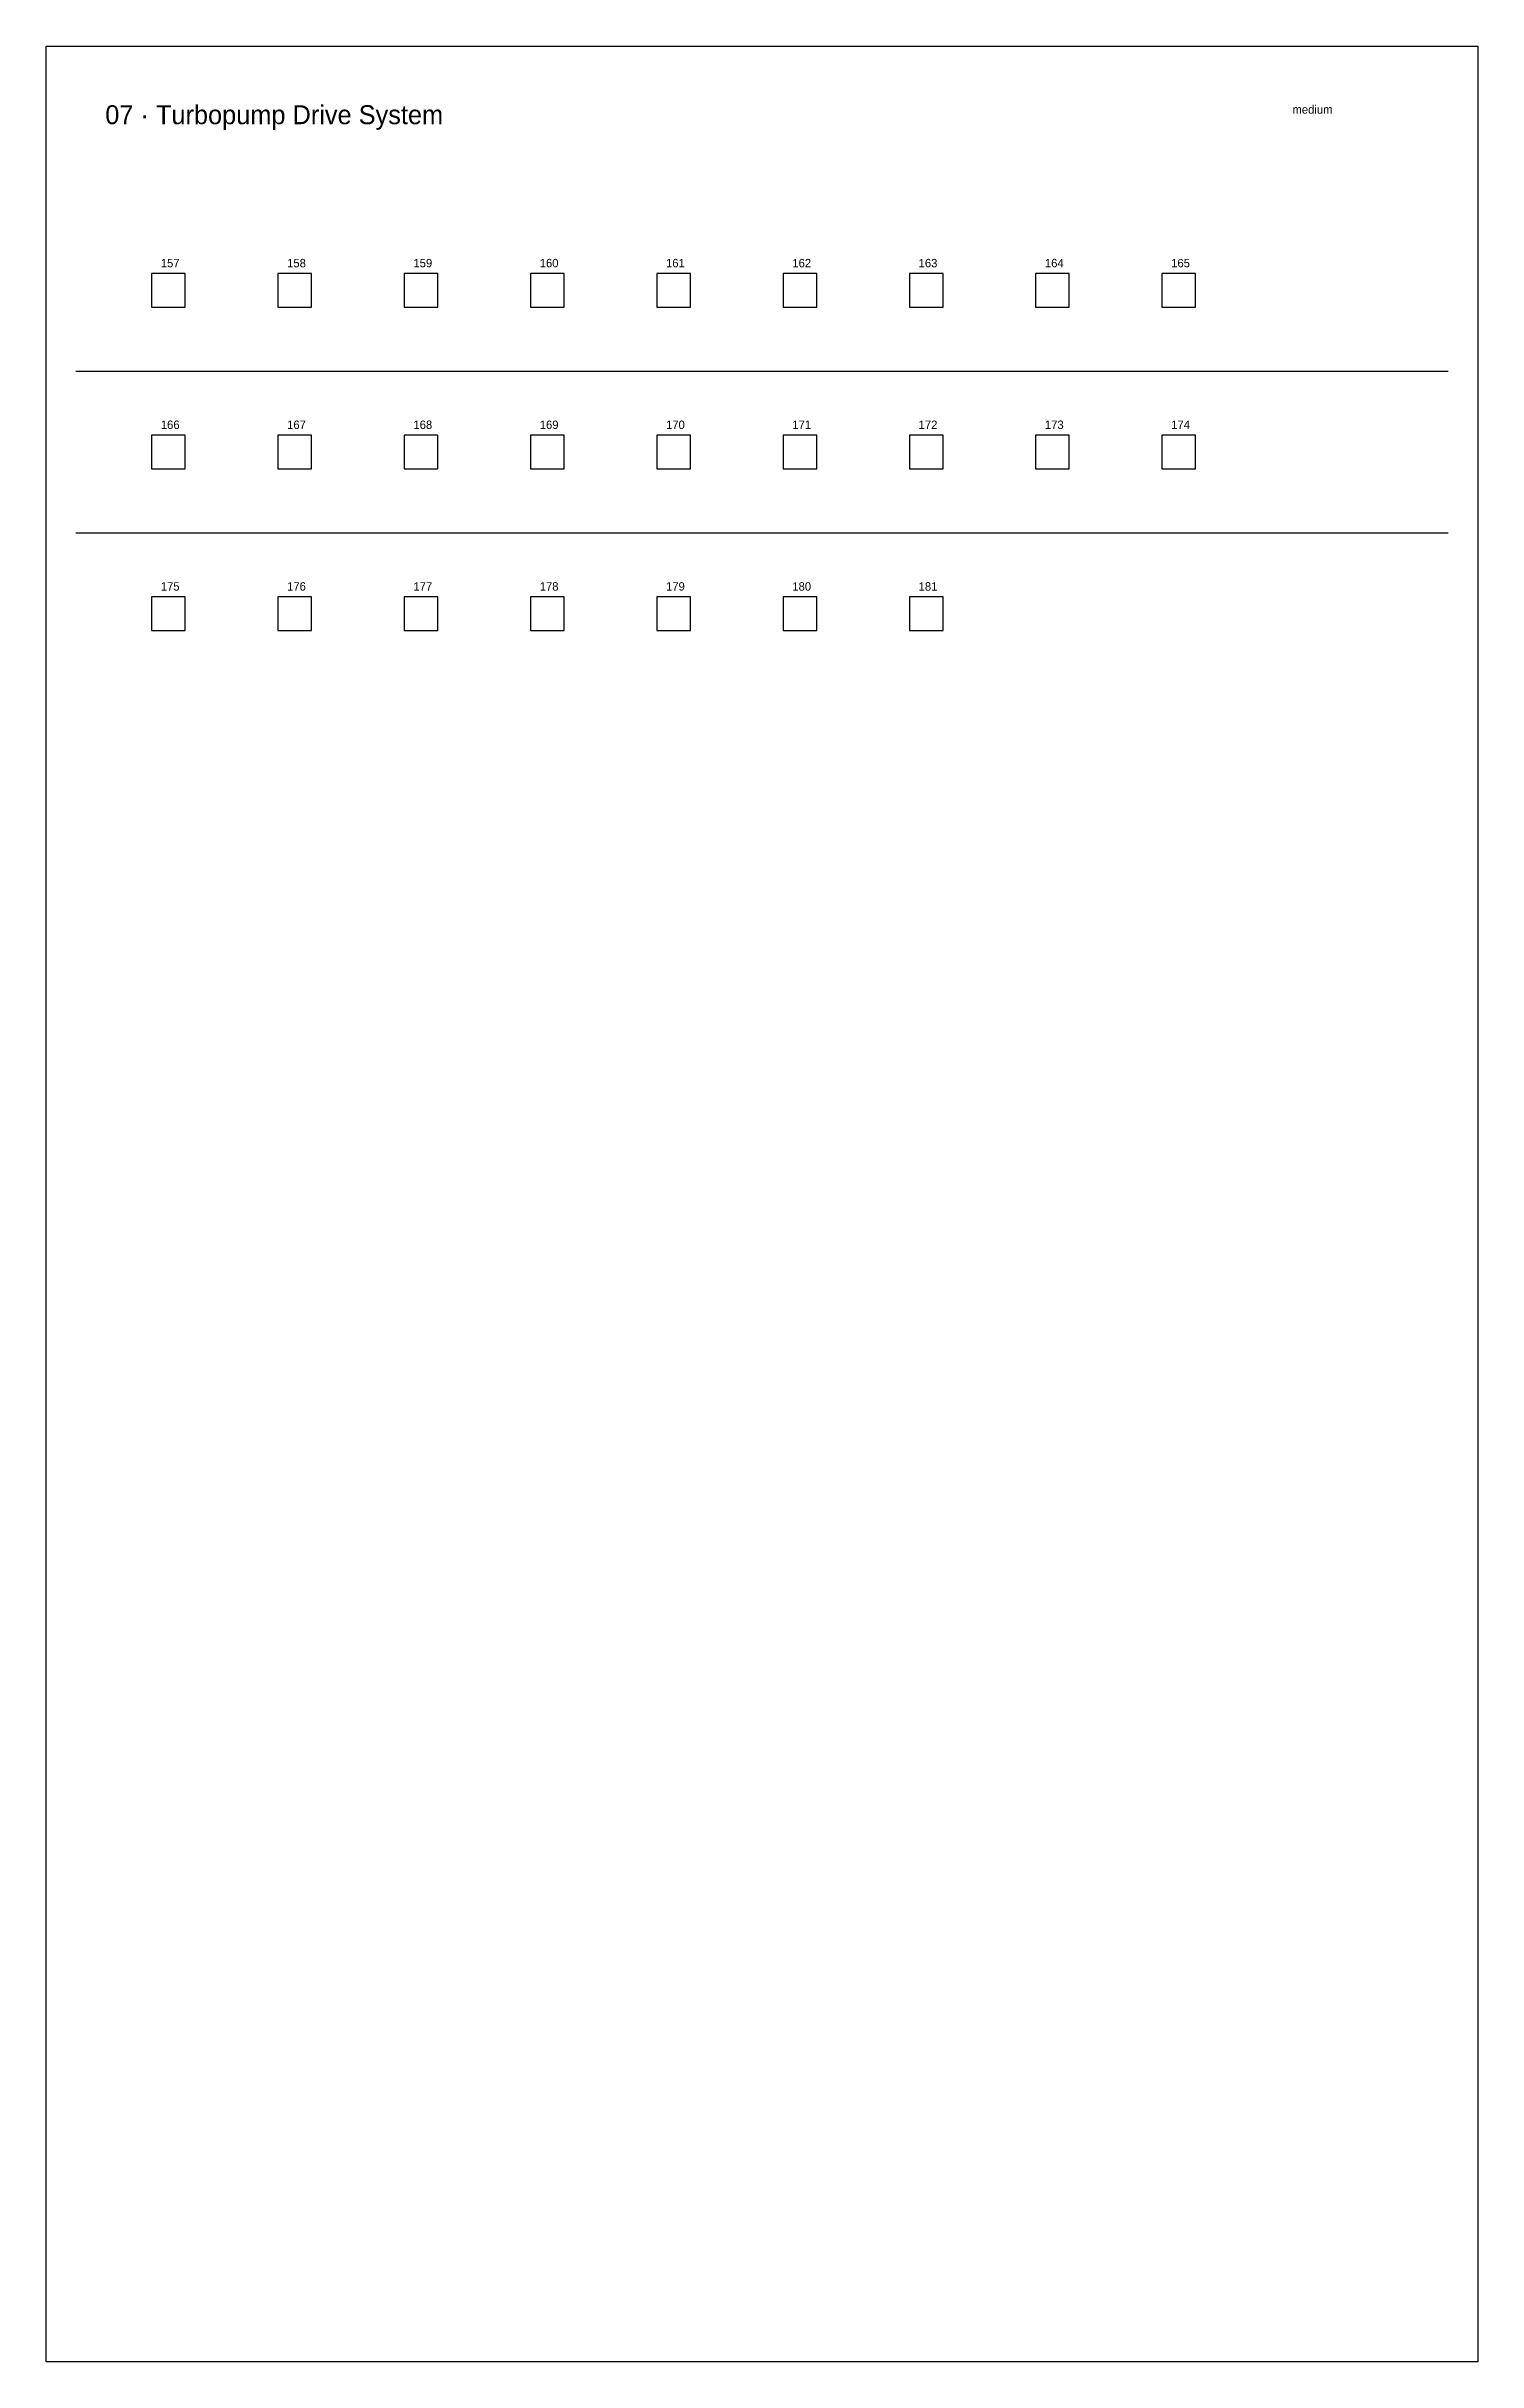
# Model space of a CAD drawing. Header units: metres. Extents: x 0 to 1360, y -2750 to 0.
# Drawn here: x 680 to 1020, y -1100 to -550 of the extents above; entities that cross this region are included whole.
import ezdxf

# ---------------------------------------------------------------- set-up
doc = ezdxf.new("R2010")
doc.units = ezdxf.units.M
for name, color, linetype in [('FITTING', 5, 'Continuous'), ('SYS-BORDER', 8, 'Continuous'), ('SYS-DIVIDER', 253, 'Continuous'), ('SYS-NAME', 7, 'Continuous'), ('TEXT-SEQ', 3, 'Continuous')]:
    doc.layers.add(name, color=color, linetype=linetype)

msp = doc.modelspace()

# ---------------------------------------------------------------- texts
at = {"layer": 'SYS-DIVIDER'}
msp.add_text('medium', height=2, dxfattribs=at).set_placement((976, -566))
at = {"layer": 'SYS-NAME'}
msp.add_text('07 · Turbopump Drive System', height=4.5, dxfattribs=at).set_placement((694, -568.5))
at = {"layer": 'TEXT-SEQ'}
for s, p in [('157', (707.2, -602.5)), ('158', (737.2, -602.5)), ('159', (767.2, -602.5)), ('160', (797.2, -602.5)), ('161', (827.2, -602.5)), ('162', (857.2, -602.5)), ('163', (887.2, -602.5)), ('164', (917.2, -602.5)), ('165', (947.2, -602.5)), ('166', (707.2, -640.9)), ('167', (737.2, -640.9)), ('168', (767.2, -640.9)), ('169', (797.2, -640.9)), ('170', (827.2, -640.9)), ('171', (857.2, -640.9)), ('172', (887.2, -640.9)), ('173', (917.2, -640.9)), ('174', (947.2, -640.9)), ('175', (707.2, -679.3)), ('176', (737.2, -679.3)), ('177', (767.2, -679.3)), ('178', (797.2, -679.3)), ('179', (827.2, -679.3)), ('180', (857.2, -679.3)), ('181', (887.2, -679.3))]:
    msp.add_text(s, height=2, dxfattribs=at).set_placement(p)

# ---------------------------------------------------------------- linework, layer by layer
at = {"layer": 'FITTING'}
for points in [[(705, -612), (713, -612), (713, -604), (705, -604), (705, -612)], [(735, -612), (743, -612), (743, -604), (735, -604), (735, -612)], [(765, -612), (773, -612), (773, -604), (765, -604), (765, -612)], [(795, -612), (803, -612), (803, -604), (795, -604), (795, -612)], [(825, -612), (833, -612), (833, -604), (825, -604), (825, -612)], [(855, -612), (863, -612), (863, -604), (855, -604), (855, -612)], [(885, -612), (893, -612), (893, -604), (885, -604), (885, -612)], [(915, -612), (923, -612), (923, -604), (915, -604), (915, -612)], [(945, -612), (953, -612), (953, -604), (945, -604), (945, -612)], [(705, -650.4), (713, -650.4), (713, -642.4), (705, -642.4), (705, -650.4)], [(735, -650.4), (743, -650.4), (743, -642.4), (735, -642.4), (735, -650.4)], [(765, -650.4), (773, -650.4), (773, -642.4), (765, -642.4), (765, -650.4)], [(795, -650.4), (803, -650.4), (803, -642.4), (795, -642.4), (795, -650.4)], [(825, -650.4), (833, -650.4), (833, -642.4), (825, -642.4), (825, -650.4)], [(855, -650.4), (863, -650.4), (863, -642.4), (855, -642.4), (855, -650.4)], [(885, -650.4), (893, -650.4), (893, -642.4), (885, -642.4), (885, -650.4)], [(915, -650.4), (923, -650.4), (923, -642.4), (915, -642.4), (915, -650.4)], [(945, -650.4), (953, -650.4), (953, -642.4), (945, -642.4), (945, -650.4)], [(705, -688.8), (713, -688.8), (713, -680.8), (705, -680.8), (705, -688.8)], [(735, -688.8), (743, -688.8), (743, -680.8), (735, -680.8), (735, -688.8)], [(765, -688.8), (773, -688.8), (773, -680.8), (765, -680.8), (765, -688.8)], [(795, -688.8), (803, -688.8), (803, -680.8), (795, -680.8), (795, -688.8)], [(825, -688.8), (833, -688.8), (833, -680.8), (825, -680.8), (825, -688.8)], [(855, -688.8), (863, -688.8), (863, -680.8), (855, -680.8), (855, -688.8)], [(885, -688.8), (893, -688.8), (893, -680.8), (885, -680.8), (885, -688.8)]]:
    msp.add_lwpolyline(points, dxfattribs=at)
at = {"layer": 'SYS-BORDER'}
msp.add_lwpolyline([(680, -550), (1020, -550), (1020, -1100), (680, -1100), (680, -550)], dxfattribs=at)
at = {"layer": 'SYS-DIVIDER'}
for p, q in [((687, -627.2), (1013, -627.2)), ((687, -665.6), (1013, -665.6))]:
    msp.add_line(p, q, dxfattribs=at)

msp.set_redraw_order([(e.dxf.handle, doc.entitydb.next_handle()) for e in msp.query("TEXT MTEXT ATTDEF DIMENSION ARC_DIMENSION")])  # texts and dimensions are drawn at this point

doc.saveas('drawing.dxf')
